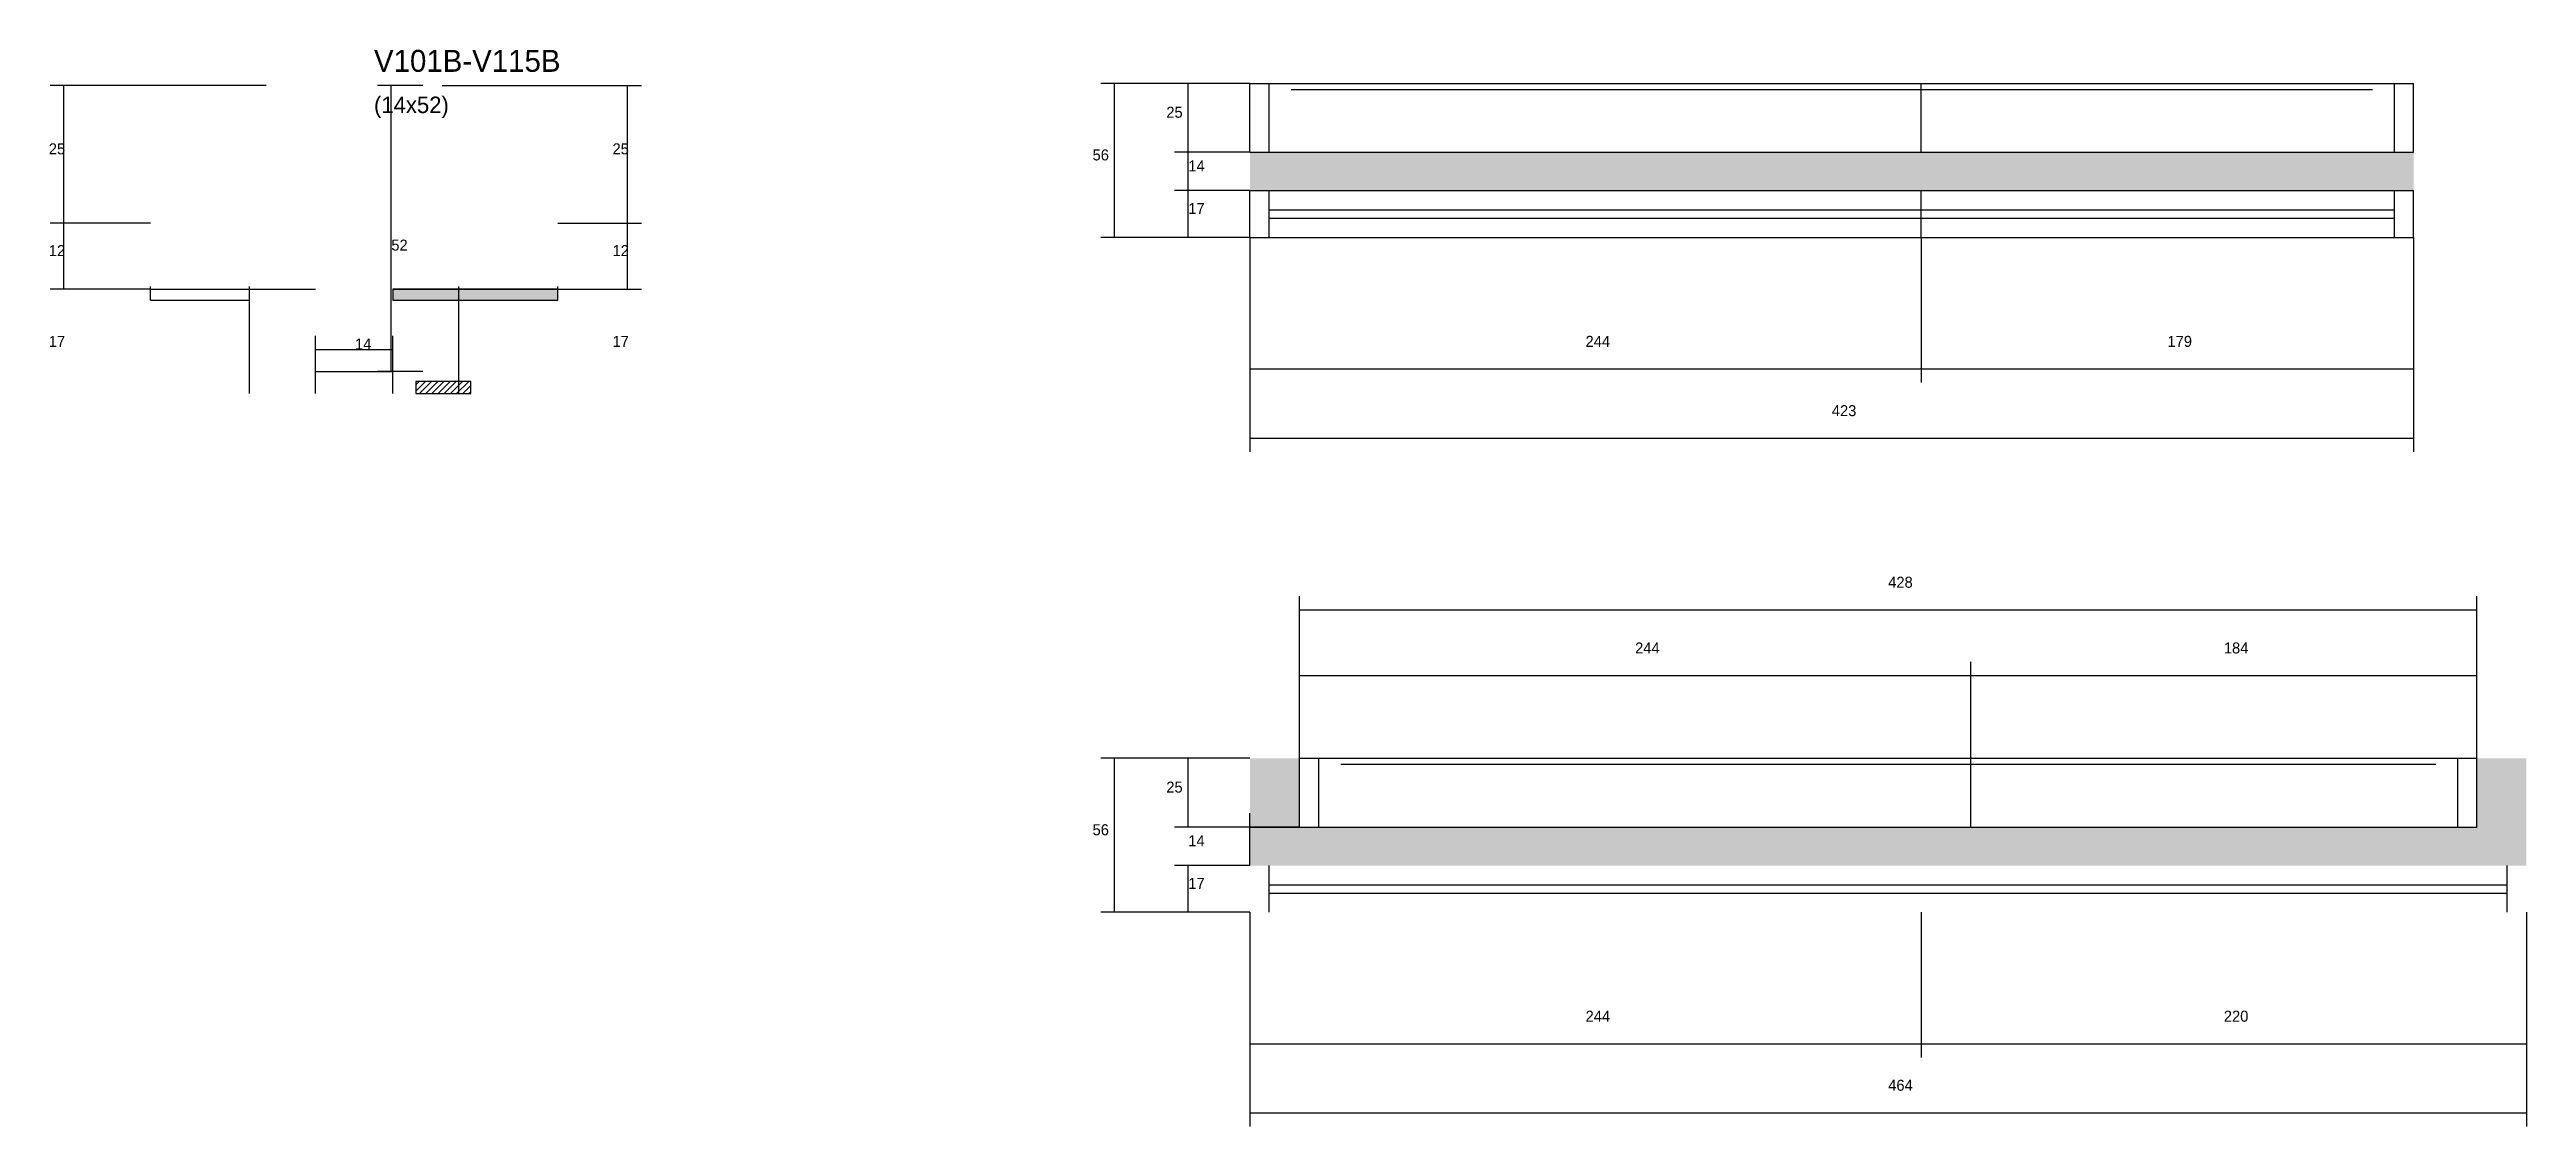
# Model space of a CAD drawing. Header units: metres. Extents: x 230 to 4258, y -420 to 278.
# Drawn here: x 3357 to 4258, y -185 to 207 of the extents above; entities that cross this region are included whole.
import ezdxf

# ---------------------------------------------------------------- set-up
doc = ezdxf.new("R2010")
doc.units = ezdxf.units.M
for name, color, linetype in [('COTA', 241, 'Continuous'), ('Cota Seção (2x)', 4, 'Continuous'), ('Hachura', 253, 'Continuous'), ('Madeira', 126, 'Continuous'), ('Painéis', 200, 'Continuous'), ('SARR_2.2x7', 40, 'Continuous'), ('Texto Seção', 7, 'Continuous')]:
    doc.layers.add(name, color=color, linetype=linetype)

msp = doc.modelspace()

# ---------------------------------------------------------------- texts
at = {"layer": 'COTA'}
for s, p in [('25', (3763.2, 181.8)), ('25', (3357, 168.5)), ('25', (3561.9, 168.5)), ('56', (3736.4, 166.3)), ('14', (3771.2, 162.3)), ('17', (3771.2, 146.8)), ('12', (3357, 131.5)), ('12', (3561.9, 131.5)), ('17', (3357, 98.5)), ('17', (3561.9, 98.5)), ('244', (3915.6, 98.5)), ('179', (4127.1, 98.5)), ('423', (4005.1, 73.3)), ('428', (4025.6, 10.9)), ('244', (3933.6, -13)), ('184', (4147.6, -13)), ('25', (3763.2, -63.6)), ('56', (3736.4, -79.1)), ('14', (3771.2, -83.1)), ('17', (3771.2, -98.6)), ('244', (3915.6, -146.9)), ('220', (4147.6, -146.9)), ('464', (4025.6, -172))]:
    msp.add_text(s, height=4, dxfattribs=at).set_placement(p)
at = {"layer": 'Cota Seção (2x)'}
for s, p in [('52', (3481.5, 133.5)), ('14', (3468.3, 97.5))]:
    msp.add_text(s, height=4, dxfattribs=at).set_placement(p)
at = {"layer": 'Texto Seção'}
for s, height, p in [('V101B-V115B', 8, (3475.2, 198.5)), ('(14x52)', 6, (3475.2, 183.5))]:
    msp.add_text(s, height=height, dxfattribs=at).set_placement(p)

# ---------------------------------------------------------------- hatches: boundary and pattern name
at = {"layer": 'COTA'}
h = msp.add_hatch(dxfattribs=at)
h.set_pattern_fill('AR-CONC', scale=0.03)
h.paths.add_polyline_path([(3793.6, 169.3), (3793.6, 155.3), (4216.6, 155.3), (4216.6, 169.3)])
h = msp.add_hatch(dxfattribs=at)
h.set_pattern_fill('AR-CONC', scale=0.03)
h.paths.add_polyline_path([(4239.6, -76.1), (3811.6, -76.1), (3811.6, -51.1), (3793.6, -51.1), (3793.6, -90.1), (4257.6, -90.1), (4257.6, -51.1), (4239.6, -51.1)])
at = {"layer": 'Hachura'}
h = msp.add_hatch(color=8, dxfattribs=at)
h.dxf.hatch_style = 1
h.paths.add_polyline_path([(3542, 115.5), (3542, 119.5), (3542, 119.5), (3482, 119.5), (3482, 119.5), (3482, 115.5), (3482, 115.5), (3542, 115.5)])
h = msp.add_hatch(dxfattribs=at)
h.set_pattern_fill('ANSI31', scale=0.5)
h.paths.add_polyline_path([(3510.4, 81.5), (3510.4, 85.9), (3510.4, 85.9), (3490.4, 85.9), (3490.4, 85.9), (3490.4, 81.5), (3490.4, 81.5), (3510.4, 81.5)])

# ---------------------------------------------------------------- linework, layer by layer
at = {"layer": 'COTA'}
for p, q in [((3436, 193.5), (3357.5, 193.5)), ((3362.5, 143.5), (3362.5, 193.5)), ((3500, 193.5), (3572.4, 193.5)), ((3567.4, 143.5), (3567.4, 193.5)), ((3793.6, 194.3), (3739.4, 194.3)), ((3744.4, 138.3), (3744.4, 194.3)), ((3793.6, 194.3), (3766.2, 194.3)), ((3771.2, 169.3), (3771.2, 194.3)), ((3793.6, 169.3), (3766.2, 169.3)), ((3793.6, 169.3), (3766.2, 169.3)), ((3771.2, 155.3), (3771.2, 169.3)), ((3793.6, 155.3), (3766.2, 155.3)), ((3793.6, 155.3), (3766.2, 155.3)), ((3771.2, 138.3), (3771.2, 155.3)), ((3394, 143.5), (3357.5, 143.5)), ((3394, 143.5), (3357.5, 143.5)), ((3362.5, 119.5), (3362.5, 143.5)), ((3542, 143.5), (3572.4, 143.5)), ((3542, 143.5), (3572.4, 143.5)), ((3567.4, 119.5), (3567.4, 143.5)), ((3793.6, 138.3), (3739.4, 138.3)), ((3793.6, 138.3), (3766.2, 138.3)), ((3793.6, 138.3), (3793.6, 85.5)), ((3793.6, 138.3), (3793.6, 60.3)), ((4037.6, 138.3), (4037.6, 85.5)), ((4037.6, 138.3), (4037.6, 85.5)), ((4216.6, 138.3), (4216.6, 85.5)), ((4216.6, 138.3), (4216.6, 60.3)), ((3394, 119.5), (3357.5, 119.5)), ((3394, 115.5), (3394, 120.5)), ((3430, 81.5), (3430, 120.5)), ((3506, 81.5), (3506, 120.5)), ((3542, 115.5), (3542, 120.5)), ((3542, 119.5), (3572.4, 119.5)), ((3394, 115.5), (3430, 115.5)), ((3506, 115.5), (3542, 115.5)), ((3793.6, 90.5), (4037.6, 90.5)), ((4037.6, 90.5), (4216.6, 90.5)), ((3793.6, 65.3), (4216.6, 65.3)), ((3811.6, -51.1), (3811.6, 7.9)), ((3811.6, 2.9), (4239.6, 2.9)), ((4239.6, -51.1), (4239.6, 7.9)), ((3811.6, -51.1), (3811.6, -16)), ((4055.6, -51.1), (4055.6, -16)), ((4055.6, -51.1), (4055.6, -16)), ((4239.6, -51.1), (4239.6, -16)), ((3811.6, -21), (4055.6, -21)), ((4055.6, -21), (4239.6, -21)), ((3793.6, -51.1), (3739.4, -51.1)), ((3744.4, -107.1), (3744.4, -51.1)), ((3793.6, -51.1), (3766.2, -51.1)), ((3771.2, -76.1), (3771.2, -51.1)), ((3793.6, -90.1), (3793.6, -71.1)), ((3811.6, -76.1), (3811.6, -71.1)), ((3811.6, -76.1), (3766.2, -76.1)), ((3793.6, -76.1), (3811.6, -76.1)), ((3793.6, -90.1), (3766.2, -90.1)), ((3771.2, -107.1), (3771.2, -90.1)), ((3793.6, -107.1), (3739.4, -107.1)), ((3793.6, -107.1), (3766.2, -107.1)), ((3793.6, -107.1), (3793.6, -159.9)), ((3793.6, -107.1), (3793.6, -185)), ((4037.6, -107.1), (4037.6, -159.9)), ((4037.6, -107.1), (4037.6, -159.9)), ((4257.6, -107.1), (4257.6, -159.9)), ((4257.6, -107.1), (4257.6, -185)), ((3793.6, -154.9), (4037.6, -154.9)), ((4037.6, -154.9), (4257.6, -154.9)), ((3793.6, -180), (4257.6, -180))]:
    msp.add_line(p, q, dxfattribs=at)
at = {"layer": 'Cota Seção (2x)'}
for p, q in [((3493, 193.5), (3476.5, 193.5)), ((3481.5, 89.5), (3481.5, 193.5)), ((3454, 81.5), (3454, 102.5)), ((3482, 81.5), (3482, 102.5)), ((3454, 97.5), (3482, 97.5)), ((3493, 89.5), (3476.5, 89.5))]:
    msp.add_line(p, q, dxfattribs=at)
at = {"layer": 'Madeira'}
msp.add_lwpolyline([(3510.4, 81.5), (3510.4, 85.9), (3490.4, 85.9), (3490.4, 81.5)], close=True, dxfattribs=at)
at = {"layer": 'Painéis'}
for p, q in [((3793.6, 194.3), (4216.6, 194.3)), ((3793.6, 169.3), (3793.6, 194.3)), ((4037.6, 169.3), (4037.6, 194.3)), ((4216.6, 169.3), (4216.6, 194.3)), ((3793.6, 169.3), (4216.6, 169.3)), ((3793.6, 155.3), (4216.6, 155.3)), ((3793.6, 138.3), (3793.6, 155.3)), ((4037.6, 138.3), (4037.6, 155.3)), ((4216.6, 138.3), (4216.6, 155.3)), ((3793.6, 138.3), (4216.6, 138.3)), ((3394, 119.5), (3454, 119.5)), ((3482, 119.5), (3542, 119.5)), ((3454, 89.5), (3482, 89.5)), ((3811.6, -51.1), (4239.6, -51.1)), ((3811.6, -76.1), (3811.6, -51.1)), ((4055.6, -76.1), (4055.6, -51.1)), ((4239.6, -76.1), (4239.6, -51.1)), ((3811.6, -76.1), (4239.6, -76.1))]:
    msp.add_line(p, q, dxfattribs=at)
msp.add_lwpolyline([(3542, 115.5), (3542, 119.5), (3482, 119.5), (3482, 115.5)], close=True, dxfattribs=at)
at = {"layer": 'SARR_2.2x7'}
for p, q in [((3800.6, 169.3), (3800.6, 194.3)), ((3808.6, 192.1), (4037.6, 192.1)), ((4037.6, 192.1), (4201.6, 192.1)), ((4209.6, 169.3), (4209.6, 194.3)), ((3800.6, 138.3), (3800.6, 155.3)), ((4209.6, 138.3), (4209.6, 155.3)), ((3800.6, 148.3), (4037.6, 148.3)), ((3800.6, 145.3), (4037.6, 145.3)), ((4037.6, 148.3), (4209.6, 148.3)), ((4037.6, 145.3), (4209.6, 145.3)), ((3818.6, -76.1), (3818.6, -51.1)), ((3826.6, -53.3), (4055.6, -53.3)), ((4055.6, -53.3), (4224.6, -53.3)), ((4232.6, -76.1), (4232.6, -51.1)), ((3800.6, -107.1), (3800.6, -90.1)), ((3800.6, -97.1), (4037.6, -97.1)), ((4037.6, -97.1), (4250.6, -97.1)), ((4250.6, -107.1), (4250.6, -90.1)), ((3800.6, -100.1), (4037.6, -100.1)), ((4037.6, -100.1), (4250.6, -100.1))]:
    msp.add_line(p, q, dxfattribs=at)

msp.set_redraw_order([(e.dxf.handle, doc.entitydb.next_handle()) for e in msp.query("TEXT MTEXT ATTDEF DIMENSION ARC_DIMENSION")])  # texts and dimensions are drawn at this point

doc.saveas('drawing.dxf')
